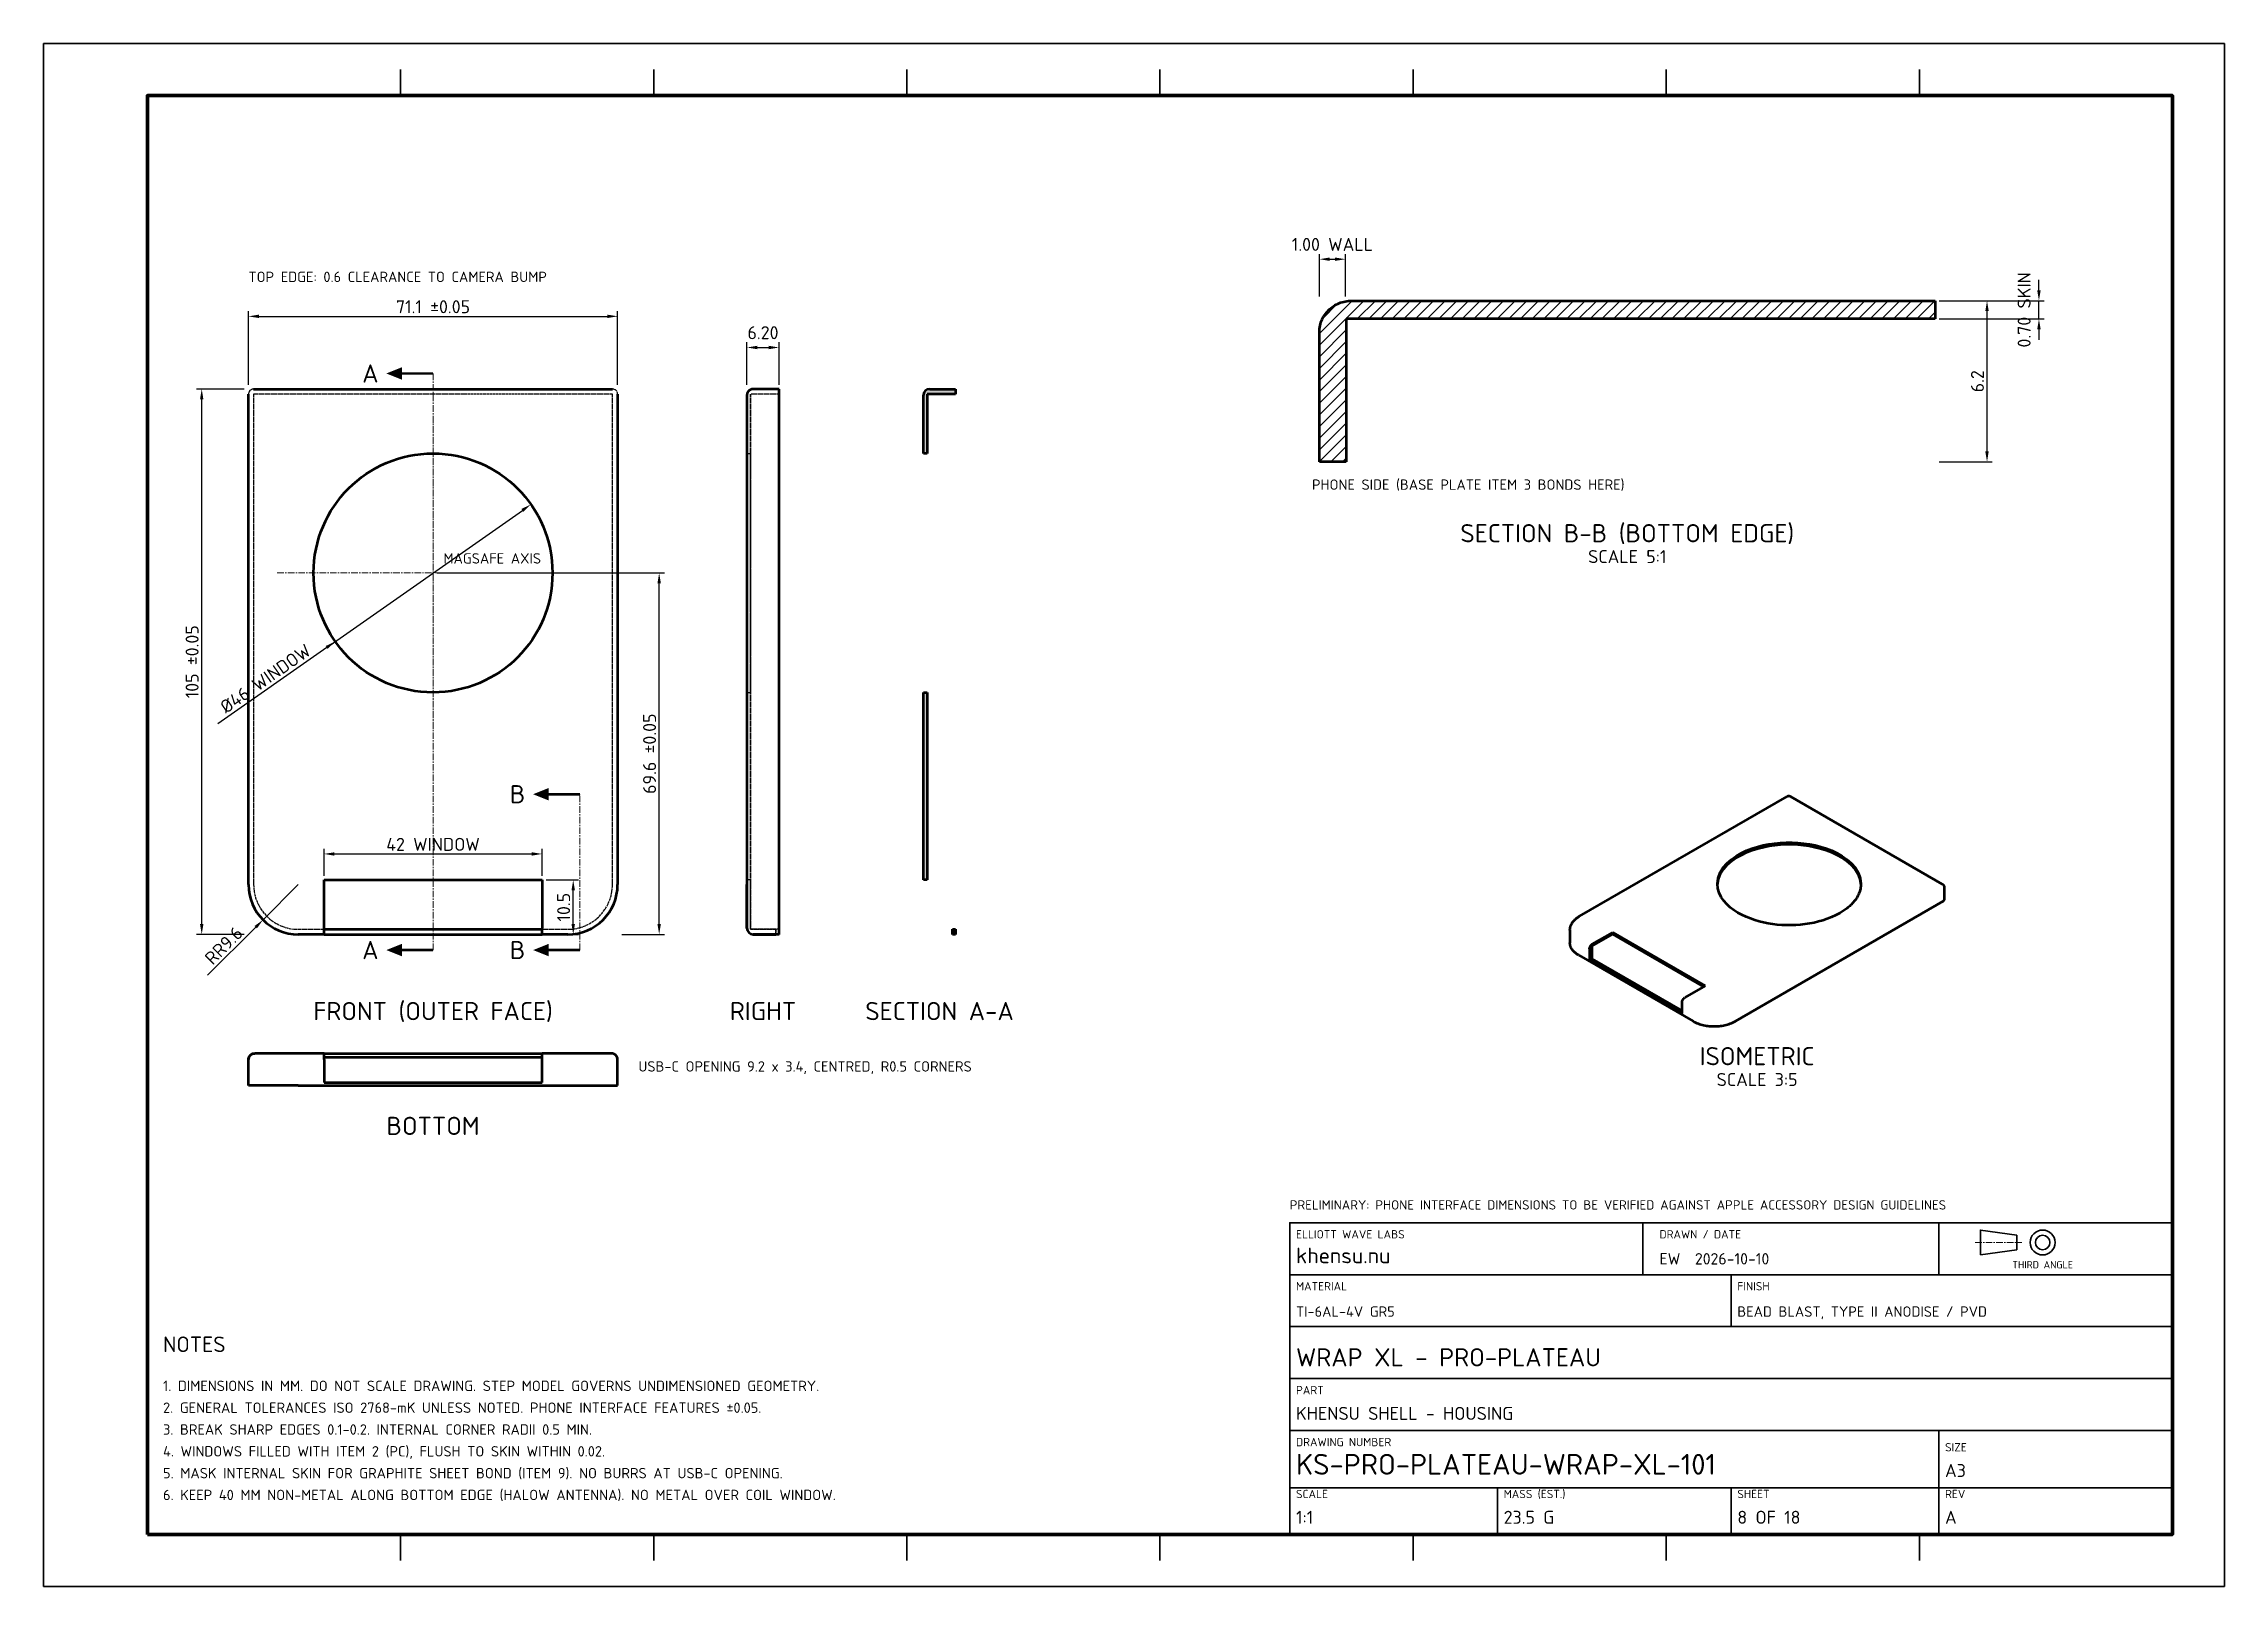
# Model space of a CAD drawing. Header units: millimetres. Extents: x 0 to 420, y 0 to 297.
import ezdxf
from ezdxf.enums import TextEntityAlignment as Align

# ---------------------------------------------------------------- set-up
doc = ezdxf.new("R2010")
doc.units = ezdxf.units.MM
doc.header["$LTSCALE"] = 0.4
doc.linetypes.add('CENTER', pattern=[5.08, 3.175, -0.635, 0.635, -0.635])
doc.linetypes.add('DASHED', pattern=[1.524, 1.27, -0.254])
for name, color, linetype, lineweight in [('BORDER', 7, 'CONTINUOUS', 70), ('CENTER', 1, 'CENTER', 18), ('DIM', 4, 'CONTINUOUS', 18), ('HATCH', 8, 'CONTINUOUS', 13), ('HIDDEN', 8, 'DASHED', 25), ('OUTLINE', 7, 'CONTINUOUS', 50), ('SECTION', 7, 'CONTINUOUS', 50), ('TEXT', 7, 'CONTINUOUS', 25), ('TITLE', 7, 'CONTINUOUS', 35)]:
    doc.layers.add(name, color=color, linetype=linetype, lineweight=lineweight)
doc.styles.add('KHENSU', font='isocpeur.ttf')
doc.dimstyles.new('KHENSU', dxfattribs={"dimtxt": 2.5, "dimasz": 2, "dimexe": 1, "dimexo": 0.8, "dimgap": 0.6, "dimtad": 1, "dimdsep": 46, "dimtxsty": 'KHENSU', "dimcen": -1.5, "dimclrd": 4, "dimclre": 4, "dimclrt": 7, "dimazin": 3, "dimtfac": 1, "dimtmove": 2, "dimatfit": 3})

msp = doc.modelspace()

# ---------------------------------------------------------------- texts
at = {"layer": 'TEXT', "style": 'KHENSU'}
for s, height, p in [('TOP EDGE: 0.6 CLEARANCE TO CAMERA BUMP', 2, (39.45, 250.5)), ('PHONE SIDE (BASE PLATE ITEM 3 BONDS HERE)', 2, (244.286, 210.5)), ('MAGSAFE AXIS', 2, (77, 196.3)), ('USB-C OPENING 9.2 x 3.4, CENTRED, R0.5 CORNERS', 2, (114.55, 98.5)), ('khensu.nu', 3, (241.2, 61.3)), ('EW  2026-10-10', 2.2, (311.2, 61.3)), ('TI-6AL-4V GR5', 2, (241.2, 51.3)), ('BEAD BLAST, TYPE II ANODISE / PVD', 2, (326.2, 51.3)), ('NOTES', 3, (23, 44.2)), ('WRAP XL - PRO-PLATEAU', 3.5, (241.2, 41.3)), ('1. DIMENSIONS IN MM. DO NOT SCALE DRAWING. STEP MODEL GOVERNS UNDIMENSIONED GEOMETRY.', 2, (23, 37)), ('2. GENERAL TOLERANCES ISO 2768-mK UNLESS NOTED. PHONE INTERFACE FEATURES %%p0.05.', 2, (23, 32.8)), ('KHENSU SHELL - HOUSING', 2.5, (241.2, 31.3)), ('3. BREAK SHARP EDGES 0.1-0.2. INTERNAL CORNER RADII 0.5 MIN.', 2, (23, 28.6)), ('4. WINDOWS FILLED WITH ITEM 2 (PC), FLUSH TO SKIN WITHIN 0.02.', 2, (23, 24.4)), ('KS-PRO-PLATEAU-WRAP-XL-101', 4, (241.2, 20.3)), ('5. MASK INTERNAL SKIN FOR GRAPHITE SHEET BOND (ITEM 9). NO BURRS AT USB-C OPENING.', 2, (23, 20.2)), ('A3', 2.5, (366.2, 20.3)), ('6. KEEP 40 MM NON-METAL ALONG BOTTOM EDGE (HALOW ANTENNA). NO METAL OVER COIL WINDOW.', 2, (23, 16)), ('1:1', 2.5, (241.2, 11.3)), ('23.5 G', 2.5, (281.2, 11.3)), ('8 OF 18', 2.5, (326.2, 11.3)), ('A', 2.5, (366.2, 11.3))]:
    msp.add_text(s, height=height, dxfattribs=at).set_placement(p, align=Align.BOTTOM_LEFT)
for s, p in [('A', (64.5, 233.5)), ('B', (92.775, 152.5)), ('A', (64.5, 122.5)), ('B', (92.775, 122.5))]:
    msp.add_text(s, height=3.5, dxfattribs=at).set_placement(p, align=Align.MIDDLE_RIGHT)
for s, height, p in [('SECTION B-B (BOTTOM EDGE)', 3.5, (305, 204.5)), ('SCALE 5:1', 2.5, (305, 199.5)), ('FRONT (OUTER FACE)', 3.5, (75, 112.5)), ('RIGHT', 3.5, (138.55, 112.5)), ('SECTION A-A', 3.5, (172.55, 112.5)), ('ISOMETRIC', 3.5, (330, 103.823)), ('SCALE 3:5', 2.5, (330, 98.823)), ('BOTTOM', 3.5, (75, 90.4))]:
    msp.add_text(s, height=height, dxfattribs=at).set_placement(p, align=Align.TOP_CENTER)
at = {"layer": 'TITLE', "style": 'KHENSU'}
for s, height, p in [('PRELIMINARY: PHONE INTERFACE DIMENSIONS TO BE VERIFIED AGAINST APPLE ACCESSORY DESIGN GUIDELINES', 1.8, (240, 72)), ('ELLIOTT WAVE LABS', 1.6, (241.2, 66.5)), ('DRAWN / DATE', 1.6, (311.2, 66.5)), ('MATERIAL', 1.6, (241.2, 56.5)), ('FINISH', 1.6, (326.2, 56.5)), ('PART', 1.6, (241.2, 36.5)), ('DRAWING NUMBER', 1.6, (241.2, 26.5)), ('SIZE', 1.6, (366.2, 25.5)), ('SCALE', 1.6, (241.2, 16.5)), ('MASS (EST.)', 1.6, (281.2, 16.5)), ('SHEET', 1.6, (326.2, 16.5)), ('REV', 1.6, (366.2, 16.5))]:
    msp.add_text(s, height=height, dxfattribs=at).set_placement(p, align=Align.BOTTOM_LEFT)
msp.add_text('THIRD ANGLE', height=1.4, dxfattribs=at).set_placement((385, 60.8), align=Align.BOTTOM_CENTER)

# ---------------------------------------------------------------- dimensions: what is measured, and where the dimension line sits
at = {"layer": 'DIM'}
for base, p1, p2, text, override in [((245.714, 255.5), (245.714, 247.5), (250.714, 247.5), '1.00 WALL', {"dimlfac": 0.2}), ((39.45, 244.5), (39.45, 230.5), (110.55, 230.5), '<> %%p0.05', {"dimlfac": 1}), ((135.45, 238.5), (135.45, 230.5), (141.65, 230.5), '6.20', {"dimlfac": 1}), ((54, 141), (54, 136), (96, 136), '<> WINDOW', {"dimlfac": 1})]:
    msp.add_linear_dim(base=base, p1=p1, p2=p2, text=text, dimstyle='KHENSU', override=override, dxfattribs=at).render()
for base, p1, p2, text, override in [((384.286, 244), (364.286, 244), (364.286, 247.5), '0.70 SKIN', {"dimlfac": 0.2}), ((30.45, 125.5), (39.45, 125.5), (39.45, 230.5), '<> %%p0.05', {"dimlfac": 1}), ((118.55, 125.5), (110.55, 125.5), (75, 195.1), '<> %%p0.05', {"dimlfac": 1})]:
    msp.add_linear_dim(base=base, p1=p1, p2=p2, angle=90, text=text, dimstyle='KHENSU', override=override, dxfattribs=at).render()
for base, p1, p2, override in [((374.286, 216.5), (364.286, 216.5), (364.286, 247.5), {"dimlfac": 0.2}), ((102, 125.5), (96, 125.5), (96, 136), {"dimlfac": 1})]:
    msp.add_linear_dim(base=base, p1=p1, p2=p2, angle=90, dimstyle='KHENSU', override=override, dxfattribs=at).render()
msp.add_diameter_dim_2p(p1=(93.84, 208.292), p2=(56.16, 181.908), text='<> WINDOW', dimstyle='KHENSU', override={"dimlfac": 1}, dxfattribs=at).render()
msp.add_radius_dim(center=(49.05, 135.1), mpoint=(42.262, 128.312), text='R<>', dimstyle='KHENSU', override={"dimlfac": 1}, dxfattribs=at).render()

# ---------------------------------------------------------------- hatches: boundary and pattern name
at = {"layer": 'HATCH'}
h = msp.add_hatch(dxfattribs=at)
h.set_pattern_fill('ANSI31', color=8, scale=0.5)
h.paths.add_polyline_path([(364.286, 247.5), (364.286, 246.662), (364.286, 245.825), (364.286, 244.987), (364.286, 244.149), (363.597, 244), (362.76, 244), (361.922, 244), (361.084, 244), (360.247, 244), (359.409, 244), (358.571, 244), (357.734, 244), (356.896, 244), (356.059, 244), (355.221, 244), (354.383, 244), (353.546, 244), (352.708, 244), (351.87, 244), (351.033, 244), (350.195, 244), (349.357, 244), (348.52, 244), (347.682, 244), (346.844, 244), (346.007, 244), (345.169, 244), (344.332, 244), (343.494, 244), (342.656, 244), (341.819, 244), (340.981, 244), (340.143, 244), (339.306, 244), (338.468, 244), (337.63, 244), (336.793, 244), (335.955, 244), (335.117, 244), (334.28, 244), (333.442, 244), (332.605, 244), (331.767, 244), (330.929, 244), (330.092, 244), (329.254, 244), (328.416, 244), (327.579, 244), (326.741, 244), (325.903, 244), (325.066, 244), (324.228, 244), (323.39, 244), (322.553, 244), (321.715, 244), (320.878, 244), (320.04, 244), (319.202, 244), (318.365, 244), (317.527, 244), (316.689, 244), (315.852, 244), (315.014, 244), (314.176, 244), (313.339, 244), (312.501, 244), (311.663, 244), (310.826, 244), (309.988, 244), (309.151, 244), (308.313, 244), (307.475, 244), (306.638, 244), (305.8, 244), (304.962, 244), (304.125, 244), (303.287, 244), (302.449, 244), (301.612, 244), (300.774, 244), (299.936, 244), (299.099, 244), (298.261, 244), (297.424, 244), (296.586, 244), (295.748, 244), (294.911, 244), (294.073, 244), (293.235, 244), (292.398, 244), (291.56, 244), (290.722, 244), (289.885, 244), (289.047, 244), (288.209, 244), (287.372, 244), (286.534, 244), (285.697, 244), (284.859, 244), (284.021, 244), (283.184, 244), (282.346, 244), (281.508, 244), (280.671, 244), (279.833, 244), (278.995, 244), (278.158, 244), (277.32, 244), (276.482, 244), (275.645, 244), (274.807, 244), (273.97, 244), (273.132, 244), (272.294, 244), (271.457, 244), (270.619, 244), (269.781, 244), (268.944, 244), (268.106, 244), (267.268, 244), (266.431, 244), (265.593, 244), (264.755, 244), (263.918, 244), (263.08, 244), (262.243, 244), (261.405, 244), (260.567, 244), (259.73, 244), (258.892, 244), (258.054, 244), (257.217, 244), (256.379, 244), (255.541, 244), (254.704, 244), (253.866, 244), (253.028, 244), (252.191, 244), (251.353, 244), (250.887, 243.629), (250.887, 242.791), (250.887, 241.954), (250.887, 241.116), (250.887, 240.278), (250.887, 239.441), (250.887, 238.603), (250.887, 237.765), (250.887, 236.928), (250.887, 236.09), (250.887, 235.252), (250.887, 234.415), (250.887, 233.577), (250.887, 232.739), (250.887, 231.902), (250.887, 231.064), (250.887, 230.227), (250.887, 229.389), (250.887, 228.551), (250.887, 227.714), (250.887, 226.876), (250.887, 226.038), (250.887, 225.201), (250.887, 224.363), (250.887, 223.525), (250.887, 222.688), (250.887, 221.85), (250.887, 221.012), (250.887, 220.175), (250.887, 219.337), (250.887, 218.5), (250.887, 217.662), (250.887, 216.824), (250.373, 216.5), (249.536, 216.5), (248.698, 216.5), (247.86, 216.5), (247.023, 216.5), (246.185, 216.5), (245.714, 216.867), (245.714, 217.705), (245.714, 218.542), (245.714, 219.38), (245.714, 220.218), (245.714, 221.055), (245.714, 221.893), (245.714, 222.73), (245.714, 223.568), (245.714, 224.406), (245.714, 225.243), (245.714, 226.081), (245.714, 226.919), (245.714, 227.756), (245.714, 228.594), (245.714, 229.432), (245.714, 230.269), (245.714, 231.107), (245.714, 231.945), (245.714, 232.782), (245.714, 233.62), (245.714, 234.457), (245.714, 235.295), (245.714, 236.133), (245.714, 236.97), (245.714, 237.808), (245.714, 238.646), (245.714, 239.483), (245.714, 240.321), (245.714, 241.159), (245.736, 241.996), (245.867, 242.822), (246.114, 243.622), (246.473, 244.378), (246.934, 245.076), (247.488, 245.704), (248.123, 246.249), (248.826, 246.703), (249.583, 247.06), (250.381, 247.313), (251.205, 247.46), (252.041, 247.5), (252.879, 247.5), (253.717, 247.5), (254.554, 247.5), (255.392, 247.5), (256.23, 247.5), (257.067, 247.5), (257.905, 247.5), (258.743, 247.5), (259.58, 247.5), (260.418, 247.5), (261.255, 247.5), (262.093, 247.5), (262.931, 247.5), (263.768, 247.5), (264.606, 247.5), (265.444, 247.5), (266.281, 247.5), (267.119, 247.5), (267.957, 247.5), (268.794, 247.5), (269.632, 247.5), (270.47, 247.5), (271.307, 247.5), (272.145, 247.5), (272.982, 247.5), (273.82, 247.5), (274.658, 247.5), (275.495, 247.5), (276.333, 247.5), (277.171, 247.5), (278.008, 247.5), (278.846, 247.5), (279.684, 247.5), (280.521, 247.5), (281.359, 247.5), (282.197, 247.5), (283.034, 247.5), (283.872, 247.5), (284.709, 247.5), (285.547, 247.5), (286.385, 247.5), (287.222, 247.5), (288.06, 247.5), (288.898, 247.5), (289.735, 247.5), (290.573, 247.5), (291.411, 247.5), (292.248, 247.5), (293.086, 247.5), (293.924, 247.5), (294.761, 247.5), (295.599, 247.5), (296.436, 247.5), (297.274, 247.5), (298.112, 247.5), (298.949, 247.5), (299.787, 247.5), (300.625, 247.5), (301.462, 247.5), (302.3, 247.5), (303.138, 247.5), (303.975, 247.5), (304.813, 247.5), (305.651, 247.5), (306.488, 247.5), (307.326, 247.5), (308.163, 247.5), (309.001, 247.5), (309.839, 247.5), (310.676, 247.5), (311.514, 247.5), (312.352, 247.5), (313.189, 247.5), (314.027, 247.5), (314.865, 247.5), (315.702, 247.5), (316.54, 247.5), (317.378, 247.5), (318.215, 247.5), (319.053, 247.5), (319.89, 247.5), (320.728, 247.5), (321.566, 247.5), (322.403, 247.5), (323.241, 247.5), (324.079, 247.5), (324.916, 247.5), (325.754, 247.5), (326.592, 247.5), (327.429, 247.5), (328.267, 247.5), (329.105, 247.5), (329.942, 247.5), (330.78, 247.5), (331.617, 247.5), (332.455, 247.5), (333.293, 247.5), (334.13, 247.5), (334.968, 247.5), (335.806, 247.5), (336.643, 247.5), (337.481, 247.5), (338.319, 247.5), (339.156, 247.5), (339.994, 247.5), (340.832, 247.5), (341.669, 247.5), (342.507, 247.5), (343.344, 247.5), (344.182, 247.5), (345.02, 247.5), (345.857, 247.5), (346.695, 247.5), (347.533, 247.5), (348.37, 247.5), (349.208, 247.5), (350.046, 247.5), (350.883, 247.5), (351.721, 247.5), (352.559, 247.5), (353.396, 247.5), (354.234, 247.5), (355.071, 247.5), (355.909, 247.5), (356.747, 247.5), (357.584, 247.5), (358.422, 247.5), (359.26, 247.5), (360.097, 247.5), (360.935, 247.5), (361.773, 247.5), (362.61, 247.5), (363.448, 247.5), (364.286, 247.5)])
h = msp.add_hatch(color=8, dxfattribs=at)
h.dxf.hatch_style = 1
h.paths.add_polyline_path([(175.65, 229.5), (175.482, 229.5), (175.315, 229.5), (175.147, 229.5), (174.98, 229.5), (174.812, 229.5), (174.645, 229.5), (174.477, 229.5), (174.31, 229.5), (174.142, 229.5), (173.975, 229.5), (173.807, 229.5), (173.64, 229.5), (173.472, 229.5), (173.305, 229.5), (173.137, 229.5), (172.97, 229.5), (172.802, 229.5), (172.635, 229.5), (172.467, 229.5), (172.3, 229.5), (172.132, 229.5), (171.965, 229.5), (171.797, 229.5), (171.63, 229.5), (171.462, 229.5), (171.295, 229.5), (171.127, 229.5), (170.96, 229.5), (170.792, 229.5), (170.625, 229.5), (170.457, 229.5), (170.29, 229.5), (170.15, 229.472), (170.15, 229.305), (170.15, 229.137), (170.15, 228.97), (170.15, 228.802), (170.15, 228.635), (170.15, 228.467), (170.15, 228.3), (170.15, 228.132), (170.15, 227.965), (170.15, 227.797), (170.15, 227.63), (170.15, 227.462), (170.15, 227.294), (170.15, 227.127), (170.15, 226.959), (170.15, 226.792), (170.15, 226.624), (170.15, 226.457), (170.15, 226.289), (170.15, 226.122), (170.15, 225.954), (170.15, 225.787), (170.15, 225.619), (170.15, 225.452), (170.15, 225.284), (170.15, 225.117), (170.15, 224.949), (170.15, 224.782), (170.15, 224.614), (170.15, 224.447), (170.15, 224.279), (170.15, 224.112), (170.15, 223.944), (170.15, 223.777), (170.15, 223.609), (170.15, 223.442), (170.15, 223.274), (170.15, 223.107), (170.15, 222.939), (170.15, 222.772), (170.15, 222.604), (170.15, 222.437), (170.15, 222.269), (170.15, 222.102), (170.15, 221.934), (170.15, 221.767), (170.15, 221.599), (170.15, 221.432), (170.15, 221.264), (170.15, 221.097), (170.15, 220.929), (170.15, 220.762), (170.15, 220.594), (170.15, 220.427), (170.15, 220.259), (170.15, 220.092), (170.15, 219.924), (170.15, 219.756), (170.15, 219.589), (170.15, 219.421), (170.15, 219.254), (170.15, 219.086), (170.15, 218.919), (170.15, 218.751), (170.15, 218.584), (170.15, 218.416), (170.15, 218.249), (170.131, 218.1), (169.964, 218.1), (169.796, 218.1), (169.629, 218.1), (169.461, 218.1), (169.45, 218.256), (169.45, 218.424), (169.45, 218.591), (169.45, 218.759), (169.45, 218.926), (169.45, 219.094), (169.45, 219.261), (169.45, 219.429), (169.45, 219.596), (169.45, 219.764), (169.45, 219.931), (169.45, 220.099), (169.45, 220.266), (169.45, 220.434), (169.45, 220.601), (169.45, 220.769), (169.45, 220.936), (169.45, 221.104), (169.45, 221.271), (169.45, 221.439), (169.45, 221.606), (169.45, 221.774), (169.45, 221.941), (169.45, 222.109), (169.45, 222.276), (169.45, 222.444), (169.45, 222.611), (169.45, 222.779), (169.45, 222.947), (169.45, 223.114), (169.45, 223.282), (169.45, 223.449), (169.45, 223.617), (169.45, 223.784), (169.45, 223.952), (169.45, 224.119), (169.45, 224.287), (169.45, 224.454), (169.45, 224.622), (169.45, 224.789), (169.45, 224.957), (169.45, 225.124), (169.45, 225.292), (169.45, 225.459), (169.45, 225.627), (169.45, 225.794), (169.45, 225.962), (169.45, 226.129), (169.45, 226.297), (169.45, 226.464), (169.45, 226.632), (169.45, 226.799), (169.45, 226.967), (169.45, 227.134), (169.45, 227.302), (169.45, 227.469), (169.45, 227.637), (169.45, 227.804), (169.45, 227.972), (169.45, 228.139), (169.45, 228.307), (169.45, 228.474), (169.45, 228.642), (169.45, 228.809), (169.45, 228.977), (169.45, 229.144), (169.45, 229.312), (169.463, 229.479), (169.5, 229.642), (169.559, 229.799), (169.639, 229.946), (169.738, 230.08), (169.856, 230.2), (169.989, 230.301), (170.134, 230.384), (170.29, 230.445), (170.453, 230.484), (170.62, 230.5), (170.787, 230.5), (170.955, 230.5), (171.122, 230.5), (171.29, 230.5), (171.457, 230.5), (171.625, 230.5), (171.792, 230.5), (171.96, 230.5), (172.127, 230.5), (172.295, 230.5), (172.462, 230.5), (172.63, 230.5), (172.797, 230.5), (172.965, 230.5), (173.132, 230.5), (173.3, 230.5), (173.467, 230.5), (173.635, 230.5), (173.802, 230.5), (173.97, 230.5), (174.137, 230.5), (174.305, 230.5), (174.472, 230.5), (174.64, 230.5), (174.807, 230.5), (174.975, 230.5), (175.142, 230.5), (175.31, 230.5), (175.477, 230.5), (175.645, 230.5), (175.65, 230.338), (175.65, 230.17), (175.65, 230.003), (175.65, 229.835), (175.65, 229.668), (175.65, 229.5)])
h = msp.add_hatch(color=8, dxfattribs=at)
h.dxf.hatch_style = 1
h.paths.add_polyline_path([(169.45, 136), (169.45, 136.167), (169.45, 136.335), (169.45, 136.502), (169.45, 136.669), (169.45, 136.836), (169.45, 137.004), (169.45, 137.171), (169.45, 137.338), (169.45, 137.505), (169.45, 137.673), (169.45, 137.84), (169.45, 138.007), (169.45, 138.175), (169.45, 138.342), (169.45, 138.509), (169.45, 138.676), (169.45, 138.844), (169.45, 139.011), (169.45, 139.178), (169.45, 139.345), (169.45, 139.513), (169.45, 139.68), (169.45, 139.847), (169.45, 140.015), (169.45, 140.182), (169.45, 140.349), (169.45, 140.516), (169.45, 140.684), (169.45, 140.851), (169.45, 141.018), (169.45, 141.185), (169.45, 141.353), (169.45, 141.52), (169.45, 141.687), (169.45, 141.855), (169.45, 142.022), (169.45, 142.189), (169.45, 142.356), (169.45, 142.524), (169.45, 142.691), (169.45, 142.858), (169.45, 143.025), (169.45, 143.193), (169.45, 143.36), (169.45, 143.527), (169.45, 143.695), (169.45, 143.862), (169.45, 144.029), (169.45, 144.196), (169.45, 144.364), (169.45, 144.531), (169.45, 144.698), (169.45, 144.865), (169.45, 145.033), (169.45, 145.2), (169.45, 145.367), (169.45, 145.535), (169.45, 145.702), (169.45, 145.869), (169.45, 146.036), (169.45, 146.204), (169.45, 146.371), (169.45, 146.538), (169.45, 146.705), (169.45, 146.873), (169.45, 147.04), (169.45, 147.207), (169.45, 147.375), (169.45, 147.542), (169.45, 147.709), (169.45, 147.876), (169.45, 148.044), (169.45, 148.211), (169.45, 148.378), (169.45, 148.545), (169.45, 148.713), (169.45, 148.88), (169.45, 149.047), (169.45, 149.215), (169.45, 149.382), (169.45, 149.549), (169.45, 149.716), (169.45, 149.884), (169.45, 150.051), (169.45, 150.218), (169.45, 150.385), (169.45, 150.553), (169.45, 150.72), (169.45, 150.887), (169.45, 151.055), (169.45, 151.222), (169.45, 151.389), (169.45, 151.556), (169.45, 151.724), (169.45, 151.891), (169.45, 152.058), (169.45, 152.225), (169.45, 152.393), (169.45, 152.56), (169.45, 152.727), (169.45, 152.895), (169.45, 153.062), (169.45, 153.229), (169.45, 153.396), (169.45, 153.564), (169.45, 153.731), (169.45, 153.898), (169.45, 154.065), (169.45, 154.233), (169.45, 154.4), (169.45, 154.567), (169.45, 154.735), (169.45, 154.902), (169.45, 155.069), (169.45, 155.236), (169.45, 155.404), (169.45, 155.571), (169.45, 155.738), (169.45, 155.905), (169.45, 156.073), (169.45, 156.24), (169.45, 156.407), (169.45, 156.575), (169.45, 156.742), (169.45, 156.909), (169.45, 157.076), (169.45, 157.244), (169.45, 157.411), (169.45, 157.578), (169.45, 157.745), (169.45, 157.913), (169.45, 158.08), (169.45, 158.247), (169.45, 158.415), (169.45, 158.582), (169.45, 158.749), (169.45, 158.916), (169.45, 159.084), (169.45, 159.251), (169.45, 159.418), (169.45, 159.585), (169.45, 159.753), (169.45, 159.92), (169.45, 160.087), (169.45, 160.255), (169.45, 160.422), (169.45, 160.589), (169.45, 160.756), (169.45, 160.924), (169.45, 161.091), (169.45, 161.258), (169.45, 161.425), (169.45, 161.593), (169.45, 161.76), (169.45, 161.927), (169.45, 162.095), (169.45, 162.262), (169.45, 162.429), (169.45, 162.596), (169.45, 162.764), (169.45, 162.931), (169.45, 163.098), (169.45, 163.265), (169.45, 163.433), (169.45, 163.6), (169.45, 163.767), (169.45, 163.935), (169.45, 164.102), (169.45, 164.269), (169.45, 164.436), (169.45, 164.604), (169.45, 164.771), (169.45, 164.938), (169.45, 165.105), (169.45, 165.273), (169.45, 165.44), (169.45, 165.607), (169.45, 165.775), (169.45, 165.942), (169.45, 166.109), (169.45, 166.276), (169.45, 166.444), (169.45, 166.611), (169.45, 166.778), (169.45, 166.945), (169.45, 167.113), (169.45, 167.28), (169.45, 167.447), (169.45, 167.615), (169.45, 167.782), (169.45, 167.949), (169.45, 168.116), (169.45, 168.284), (169.45, 168.451), (169.45, 168.618), (169.45, 168.785), (169.45, 168.953), (169.45, 169.12), (169.45, 169.287), (169.45, 169.455), (169.45, 169.622), (169.45, 169.789), (169.45, 169.956), (169.45, 170.124), (169.45, 170.291), (169.45, 170.458), (169.45, 170.625), (169.45, 170.793), (169.45, 170.96), (169.45, 171.127), (169.45, 171.295), (169.45, 171.462), (169.45, 171.629), (169.45, 171.796), (169.45, 171.964), (169.481, 172.1), (169.648, 172.1), (169.815, 172.1), (169.983, 172.1), (170.15, 172.1), (170.15, 171.933), (170.15, 171.765), (170.15, 171.598), (170.15, 171.431), (170.15, 171.264), (170.15, 171.096), (170.15, 170.929), (170.15, 170.762), (170.15, 170.595), (170.15, 170.427), (170.15, 170.26), (170.15, 170.093), (170.15, 169.925), (170.15, 169.758), (170.15, 169.591), (170.15, 169.424), (170.15, 169.256), (170.15, 169.089), (170.15, 168.922), (170.15, 168.755), (170.15, 168.587), (170.15, 168.42), (170.15, 168.253), (170.15, 168.085), (170.15, 167.918), (170.15, 167.751), (170.15, 167.584), (170.15, 167.416), (170.15, 167.249), (170.15, 167.082), (170.15, 166.915), (170.15, 166.747), (170.15, 166.58), (170.15, 166.413), (170.15, 166.245), (170.15, 166.078), (170.15, 165.911), (170.15, 165.744), (170.15, 165.576), (170.15, 165.409), (170.15, 165.242), (170.15, 165.075), (170.15, 164.907), (170.15, 164.74), (170.15, 164.573), (170.15, 164.405), (170.15, 164.238), (170.15, 164.071), (170.15, 163.904), (170.15, 163.736), (170.15, 163.569), (170.15, 163.402), (170.15, 163.235), (170.15, 163.067), (170.15, 162.9), (170.15, 162.733), (170.15, 162.565), (170.15, 162.398), (170.15, 162.231), (170.15, 162.064), (170.15, 161.896), (170.15, 161.729), (170.15, 161.562), (170.15, 161.395), (170.15, 161.227), (170.15, 161.06), (170.15, 160.893), (170.15, 160.725), (170.15, 160.558), (170.15, 160.391), (170.15, 160.224), (170.15, 160.056), (170.15, 159.889), (170.15, 159.722), (170.15, 159.555), (170.15, 159.387), (170.15, 159.22), (170.15, 159.053), (170.15, 158.885), (170.15, 158.718), (170.15, 158.551), (170.15, 158.384), (170.15, 158.216), (170.15, 158.049), (170.15, 157.882), (170.15, 157.715), (170.15, 157.547), (170.15, 157.38), (170.15, 157.213), (170.15, 157.045), (170.15, 156.878), (170.15, 156.711), (170.15, 156.544), (170.15, 156.376), (170.15, 156.209), (170.15, 156.042), (170.15, 155.875), (170.15, 155.707), (170.15, 155.54), (170.15, 155.373), (170.15, 155.205), (170.15, 155.038), (170.15, 154.871), (170.15, 154.704), (170.15, 154.536), (170.15, 154.369), (170.15, 154.202), (170.15, 154.035), (170.15, 153.867), (170.15, 153.7), (170.15, 153.533), (170.15, 153.365), (170.15, 153.198), (170.15, 153.031), (170.15, 152.864), (170.15, 152.696), (170.15, 152.529), (170.15, 152.362), (170.15, 152.195), (170.15, 152.027), (170.15, 151.86), (170.15, 151.693), (170.15, 151.525), (170.15, 151.358), (170.15, 151.191), (170.15, 151.024), (170.15, 150.856), (170.15, 150.689), (170.15, 150.522), (170.15, 150.355), (170.15, 150.187), (170.15, 150.02), (170.15, 149.853), (170.15, 149.685), (170.15, 149.518), (170.15, 149.351), (170.15, 149.184), (170.15, 149.016), (170.15, 148.849), (170.15, 148.682), (170.15, 148.515), (170.15, 148.347), (170.15, 148.18), (170.15, 148.013), (170.15, 147.845), (170.15, 147.678), (170.15, 147.511), (170.15, 147.344), (170.15, 147.176), (170.15, 147.009), (170.15, 146.842), (170.15, 146.675), (170.15, 146.507), (170.15, 146.34), (170.15, 146.173), (170.15, 146.005), (170.15, 145.838), (170.15, 145.671), (170.15, 145.504), (170.15, 145.336), (170.15, 145.169), (170.15, 145.002), (170.15, 144.835), (170.15, 144.667), (170.15, 144.5), (170.15, 144.333), (170.15, 144.165), (170.15, 143.998), (170.15, 143.831), (170.15, 143.664), (170.15, 143.496), (170.15, 143.329), (170.15, 143.162), (170.15, 142.995), (170.15, 142.827), (170.15, 142.66), (170.15, 142.493), (170.15, 142.325), (170.15, 142.158), (170.15, 141.991), (170.15, 141.824), (170.15, 141.656), (170.15, 141.489), (170.15, 141.322), (170.15, 141.155), (170.15, 140.987), (170.15, 140.82), (170.15, 140.653), (170.15, 140.485), (170.15, 140.318), (170.15, 140.151), (170.15, 139.984), (170.15, 139.816), (170.15, 139.649), (170.15, 139.482), (170.15, 139.315), (170.15, 139.147), (170.15, 138.98), (170.15, 138.813), (170.15, 138.645), (170.15, 138.478), (170.15, 138.311), (170.15, 138.144), (170.15, 137.976), (170.15, 137.809), (170.15, 137.642), (170.15, 137.475), (170.15, 137.307), (170.15, 137.14), (170.15, 136.973), (170.15, 136.805), (170.15, 136.638), (170.15, 136.471), (170.15, 136.304), (170.15, 136.136), (170.119, 136), (169.952, 136), (169.785, 136), (169.617, 136), (169.45, 136)])
h = msp.add_hatch(color=8, dxfattribs=at)
h.dxf.hatch_style = 1
h.paths.add_polyline_path([(175.05, 125.5), (175.05, 125.568), (175.05, 125.636), (175.05, 125.704), (175.05, 125.772), (175.05, 125.84), (175.05, 125.909), (175.05, 125.977), (175.05, 126.045), (175.05, 126.113), (175.05, 126.181), (175.05, 126.249), (175.05, 126.317), (175.05, 126.385), (175.05, 126.453), (175.071, 126.5), (175.139, 126.5), (175.207, 126.5), (175.276, 126.5), (175.344, 126.5), (175.412, 126.5), (175.48, 126.5), (175.548, 126.5), (175.616, 126.5), (175.65, 126.466), (175.65, 126.398), (175.65, 126.33), (175.65, 126.262), (175.65, 126.194), (175.65, 126.126), (175.65, 126.057), (175.65, 125.989), (175.65, 125.921), (175.65, 125.853), (175.65, 125.785), (175.65, 125.717), (175.65, 125.649), (175.65, 125.581), (175.65, 125.513), (175.595, 125.5), (175.527, 125.5), (175.459, 125.5), (175.39, 125.5), (175.322, 125.5), (175.254, 125.5), (175.186, 125.5), (175.118, 125.5), (175.05, 125.5)])

# ---------------------------------------------------------------- linework, layer by layer
at = {"layer": 'BORDER'}
msp.add_lwpolyline([(20, 10), (410, 10), (410, 287), (20, 287)], close=True, dxfattribs=at)
at = {"layer": 'CENTER'}
for p, q in [((75, 122.5), (75, 233.5)), ((75, 165.1), (75, 225.1)), ((45, 195.1), (105, 195.1)), ((103.275, 122.5), (103.275, 152.5)), ((372, 66.2), (381, 66.2))]:
    msp.add_line(p, q, dxfattribs=at)
at = {"layer": 'HIDDEN'}
for p, q in [((39.45, 229.5), (39.45, 135.1)), ((109.55, 230.5), (40.45, 230.5)), ((109.55, 229.5), (40.45, 229.5)), ((40.45, 229.5), (40.45, 135.1)), ((109.55, 229.5), (40.45, 229.5)), ((40.45, 229.5), (40.45, 135.1)), ((109.55, 135.1), (109.55, 229.5)), ((109.55, 135.1), (109.55, 229.5)), ((110.55, 135.1), (110.55, 229.5)), ((135.45, 135.1), (135.45, 229.3)), ((141.65, 229.5), (136.15, 229.5)), ((136.15, 135.1), (136.15, 229.5)), ((141.65, 229.5), (136.15, 229.5)), ((136.15, 229.5), (136.15, 135.1)), ((141.65, 230.5), (136.65, 230.5)), ((141.65, 229.5), (141.65, 135.1)), ((141.65, 135.1), (141.65, 229.5)), ((141.65, 229.5), (141.65, 135.1)), ((135.45, 218.1), (136.15, 218.1)), ((135.45, 172.1), (136.15, 172.1)), ((54, 126.5), (54, 136)), ((54, 136), (96, 136)), ((96, 136), (96, 126.5)), ((136.15, 136), (135.45, 136)), ((135.45, 136), (135.45, 126.7)), ((135.45, 135.1), (135.45, 136)), ((136.15, 136), (135.45, 136)), ((136.15, 136), (136.15, 126.5)), ((136.15, 126.5), (136.15, 136)), ((49.05, 126.5), (100.95, 126.5)), ((49.05, 126.5), (54, 126.5)), ((54, 126.5), (54, 125.5)), ((96, 125.5), (96, 126.5)), ((96, 126.5), (100.95, 126.5)), ((141.05, 126.5), (136.15, 126.5)), ((136.15, 126.5), (141.05, 126.5)), ((141.65, 126.5), (136.15, 126.5)), ((141.65, 126.5), (136.15, 126.5)), ((141.05, 125.5), (141.05, 126.5)), ((141.05, 126.5), (141.05, 125.5)), ((49.05, 125.5), (100.95, 125.5)), ((141.05, 125.5), (136.65, 125.5)), ((141.05, 125.5), (136.65, 125.5))]:
    msp.add_line(p, q, dxfattribs=at)
for points in [[(136.65, 230.5), (136.589, 230.498), (136.529, 230.494), (136.468, 230.486), (136.408, 230.475), (136.349, 230.462), (136.291, 230.445), (136.233, 230.425), (136.177, 230.403), (136.121, 230.377), (136.068, 230.349), (136.015, 230.318), (135.964, 230.285), (135.915, 230.249), (135.868, 230.211), (135.823, 230.17), (135.78, 230.127), (135.739, 230.082), (135.701, 230.035), (135.665, 229.986), (135.632, 229.935), (135.601, 229.882), (135.573, 229.828), (135.547, 229.773), (135.525, 229.717), (135.505, 229.659), (135.488, 229.601), (135.475, 229.542), (135.464, 229.482), (135.456, 229.421), (135.452, 229.361), (135.45, 229.3)], [(141.65, 230.5), (141.65, 230.468), (141.65, 230.435), (141.65, 230.403), (141.65, 230.371), (141.65, 230.339), (141.65, 230.306), (141.65, 230.274), (141.65, 230.242), (141.65, 230.21), (141.65, 230.177), (141.65, 230.145), (141.65, 230.113), (141.65, 230.081), (141.65, 230.048), (141.65, 230.016), (141.65, 229.984), (141.65, 229.952), (141.65, 229.919), (141.65, 229.887), (141.65, 229.855), (141.65, 229.823), (141.65, 229.79), (141.65, 229.758), (141.65, 229.726), (141.65, 229.694), (141.65, 229.661), (141.65, 229.629), (141.65, 229.597), (141.65, 229.565), (141.65, 229.532), (141.65, 229.5)], [(135.45, 172.1), (135.45, 173.584), (135.45, 175.068), (135.45, 176.552), (135.45, 178.035), (135.45, 179.519), (135.45, 181.003), (135.45, 182.487), (135.45, 183.971), (135.45, 185.455), (135.45, 186.939), (135.45, 188.423), (135.45, 189.906), (135.45, 191.39), (135.45, 192.874), (135.45, 194.358), (135.45, 195.842), (135.45, 197.326), (135.45, 198.81), (135.45, 200.294), (135.45, 201.777), (135.45, 203.261), (135.45, 204.745), (135.45, 206.229), (135.45, 207.713), (135.45, 209.197), (135.45, 210.681), (135.45, 212.165), (135.45, 213.648), (135.45, 215.132), (135.45, 216.616), (135.45, 218.1)], [(135.45, 218.1), (135.45, 217.358), (135.45, 216.616), (135.45, 215.874), (135.45, 215.132), (135.45, 214.39), (135.45, 213.648), (135.45, 212.906), (135.45, 212.165), (135.45, 211.423), (135.45, 210.681), (135.45, 209.939), (135.45, 209.197), (135.45, 208.455), (135.45, 207.713), (135.45, 206.971), (135.45, 206.229), (135.45, 205.487), (135.45, 204.745), (135.45, 204.003), (135.45, 203.261), (135.45, 202.519), (135.45, 201.777), (135.45, 201.035), (135.45, 200.294), (135.45, 199.552), (135.45, 198.81), (135.45, 198.068), (135.45, 197.326), (135.45, 196.584), (135.45, 195.842), (135.45, 195.1)], [(136.15, 172.1), (136.15, 173.584), (136.15, 175.068), (136.15, 176.552), (136.15, 178.035), (136.15, 179.519), (136.15, 181.003), (136.15, 182.487), (136.15, 183.971), (136.15, 185.455), (136.15, 186.939), (136.15, 188.423), (136.15, 189.906), (136.15, 191.39), (136.15, 192.874), (136.15, 194.358), (136.15, 195.842), (136.15, 197.326), (136.15, 198.81), (136.15, 200.294), (136.15, 201.777), (136.15, 203.261), (136.15, 204.745), (136.15, 206.229), (136.15, 207.713), (136.15, 209.197), (136.15, 210.681), (136.15, 212.165), (136.15, 213.648), (136.15, 215.132), (136.15, 216.616), (136.15, 218.1)], [(136.15, 218.1), (136.15, 217.358), (136.15, 216.616), (136.15, 215.874), (136.15, 215.132), (136.15, 214.39), (136.15, 213.648), (136.15, 212.906), (136.15, 212.165), (136.15, 211.423), (136.15, 210.681), (136.15, 209.939), (136.15, 209.197), (136.15, 208.455), (136.15, 207.713), (136.15, 206.971), (136.15, 206.229), (136.15, 205.487), (136.15, 204.745), (136.15, 204.003), (136.15, 203.261), (136.15, 202.519), (136.15, 201.777), (136.15, 201.035), (136.15, 200.294), (136.15, 199.552), (136.15, 198.81), (136.15, 198.068), (136.15, 197.326), (136.15, 196.584), (136.15, 195.842), (136.15, 195.1)], [(135.45, 195.1), (135.45, 194.358), (135.45, 193.616), (135.45, 192.874), (135.45, 192.132), (135.45, 191.39), (135.45, 190.648), (135.45, 189.906), (135.45, 189.165), (135.45, 188.423), (135.45, 187.681), (135.45, 186.939), (135.45, 186.197), (135.45, 185.455), (135.45, 184.713), (135.45, 183.971), (135.45, 183.229), (135.45, 182.487), (135.45, 181.745), (135.45, 181.003), (135.45, 180.261), (135.45, 179.519), (135.45, 178.777), (135.45, 178.035), (135.45, 177.294), (135.45, 176.552), (135.45, 175.81), (135.45, 175.068), (135.45, 174.326), (135.45, 173.584), (135.45, 172.842), (135.45, 172.1)], [(136.15, 195.1), (136.15, 194.358), (136.15, 193.616), (136.15, 192.874), (136.15, 192.132), (136.15, 191.39), (136.15, 190.648), (136.15, 189.906), (136.15, 189.165), (136.15, 188.423), (136.15, 187.681), (136.15, 186.939), (136.15, 186.197), (136.15, 185.455), (136.15, 184.713), (136.15, 183.971), (136.15, 183.229), (136.15, 182.487), (136.15, 181.745), (136.15, 181.003), (136.15, 180.261), (136.15, 179.519), (136.15, 178.777), (136.15, 178.035), (136.15, 177.294), (136.15, 176.552), (136.15, 175.81), (136.15, 175.068), (136.15, 174.326), (136.15, 173.584), (136.15, 172.842), (136.15, 172.1)], [(135.45, 126.7), (135.45, 126.971), (135.45, 127.242), (135.45, 127.513), (135.45, 127.784), (135.45, 128.055), (135.45, 128.326), (135.45, 128.597), (135.45, 128.868), (135.45, 129.139), (135.45, 129.41), (135.45, 129.681), (135.45, 129.952), (135.45, 130.223), (135.45, 130.494), (135.45, 130.765), (135.45, 131.035), (135.45, 131.306), (135.45, 131.577), (135.45, 131.848), (135.45, 132.119), (135.45, 132.39), (135.45, 132.661), (135.45, 132.932), (135.45, 133.203), (135.45, 133.474), (135.45, 133.745), (135.45, 134.016), (135.45, 134.287), (135.45, 134.558), (135.45, 134.829), (135.45, 135.1)], [(136.15, 126.5), (136.15, 126.777), (136.15, 127.055), (136.15, 127.332), (136.15, 127.61), (136.15, 127.887), (136.15, 128.165), (136.15, 128.442), (136.15, 128.719), (136.15, 128.997), (136.15, 129.274), (136.15, 129.552), (136.15, 129.829), (136.15, 130.106), (136.15, 130.384), (136.15, 130.661), (136.15, 130.939), (136.15, 131.216), (136.15, 131.494), (136.15, 131.771), (136.15, 132.048), (136.15, 132.326), (136.15, 132.603), (136.15, 132.881), (136.15, 133.158), (136.15, 133.435), (136.15, 133.713), (136.15, 133.99), (136.15, 134.268), (136.15, 134.545), (136.15, 134.823), (136.15, 135.1)], [(136.15, 126.5), (136.15, 126.777), (136.15, 127.055), (136.15, 127.332), (136.15, 127.61), (136.15, 127.887), (136.15, 128.165), (136.15, 128.442), (136.15, 128.719), (136.15, 128.997), (136.15, 129.274), (136.15, 129.552), (136.15, 129.829), (136.15, 130.106), (136.15, 130.384), (136.15, 130.661), (136.15, 130.939), (136.15, 131.216), (136.15, 131.494), (136.15, 131.771), (136.15, 132.048), (136.15, 132.326), (136.15, 132.603), (136.15, 132.881), (136.15, 133.158), (136.15, 133.435), (136.15, 133.713), (136.15, 133.99), (136.15, 134.268), (136.15, 134.545), (136.15, 134.823), (136.15, 135.1)], [(141.65, 125.5), (141.65, 125.81), (141.65, 126.119), (141.65, 126.429), (141.65, 126.739), (141.65, 127.048), (141.65, 127.358), (141.65, 127.668), (141.65, 127.977), (141.65, 128.287), (141.65, 128.597), (141.65, 128.906), (141.65, 129.216), (141.65, 129.526), (141.65, 129.835), (141.65, 130.145), (141.65, 130.455), (141.65, 130.765), (141.65, 131.074), (141.65, 131.384), (141.65, 131.694), (141.65, 132.003), (141.65, 132.313), (141.65, 132.623), (141.65, 132.932), (141.65, 133.242), (141.65, 133.552), (141.65, 133.861), (141.65, 134.171), (141.65, 134.481), (141.65, 134.79), (141.65, 135.1)], [(141.65, 126.5), (141.65, 126.777), (141.65, 127.055), (141.65, 127.332), (141.65, 127.61), (141.65, 127.887), (141.65, 128.165), (141.65, 128.442), (141.65, 128.719), (141.65, 128.997), (141.65, 129.274), (141.65, 129.552), (141.65, 129.829), (141.65, 130.106), (141.65, 130.384), (141.65, 130.661), (141.65, 130.939), (141.65, 131.216), (141.65, 131.494), (141.65, 131.771), (141.65, 132.048), (141.65, 132.326), (141.65, 132.603), (141.65, 132.881), (141.65, 133.158), (141.65, 133.435), (141.65, 133.713), (141.65, 133.99), (141.65, 134.268), (141.65, 134.545), (141.65, 134.823), (141.65, 135.1)], [(141.65, 126.5), (141.65, 126.777), (141.65, 127.055), (141.65, 127.332), (141.65, 127.61), (141.65, 127.887), (141.65, 128.165), (141.65, 128.442), (141.65, 128.719), (141.65, 128.997), (141.65, 129.274), (141.65, 129.552), (141.65, 129.829), (141.65, 130.106), (141.65, 130.384), (141.65, 130.661), (141.65, 130.939), (141.65, 131.216), (141.65, 131.494), (141.65, 131.771), (141.65, 132.048), (141.65, 132.326), (141.65, 132.603), (141.65, 132.881), (141.65, 133.158), (141.65, 133.435), (141.65, 133.713), (141.65, 133.99), (141.65, 134.268), (141.65, 134.545), (141.65, 134.823), (141.65, 135.1)]]:
    msp.add_lwpolyline(points, dxfattribs=at)
msp.add_circle((75, 195.1), 23, dxfattribs=at)
for centre, radius, start, end in [((40.45, 229.5), 1, 90, 180), ((109.55, 229.5), 1, 0, 90), ((49.05, 135.1), 9.6, 180, -90), ((49.05, 135.1), 8.6, 180, -90), ((49.05, 135.1), 8.6, 180, -90), ((100.95, 135.1), 9.6, -90, 0), ((100.95, 135.1), 8.6, -90, 0), ((100.95, 135.1), 8.6, -90, 0), ((136.65, 126.7), 1.2, 180, -90), ((136.65, 126.7), 1.2, 180, -90)]:
    msp.add_arc(centre, radius, start, end, dxfattribs=at)
at = {"layer": 'OUTLINE'}
for p, q in [((39.45, 135.1), (39.45, 229.5)), ((40.45, 230.5), (109.55, 230.5)), ((110.55, 229.5), (110.55, 135.1)), ((135.45, 229.3), (135.45, 135.1)), ((141.65, 230.5), (136.65, 230.5)), ((141.65, 135.1), (141.65, 229.5)), ((295.797, 128.992), (335.805, 152.091)), ((336.44, 152.091), (365.67, 135.215)), ((54, 126.7), (54, 136)), ((54, 136), (96, 136)), ((96, 136), (96, 126.7)), ((135.45, 126.7), (135.45, 135.1)), ((366.039, 134.615), (366.039, 132.166)), ((325.813, 108.798), (365.864, 131.921)), ((54, 126.5), (96, 126.5)), ((293.961, 126.311), (293.961, 123.862)), ((54, 125.5), (49.05, 125.5)), ((54, 125.5), (96, 125.5)), ((100.95, 125.5), (96, 125.5)), ((141.65, 125.5), (136.65, 125.5)), ((136.65, 125.5), (141.05, 125.5)), ((141.65, 125.5), (141.05, 125.5)), ((297.748, 122.747), (297.748, 120.592)), ((298.172, 123.237), (302.203, 125.564)), ((298.172, 123.237), (298.172, 120.837)), ((298.257, 123.629), (302.203, 125.907)), ((302.203, 125.564), (302.203, 125.907)), ((302.203, 125.907), (320.022, 115.619)), ((302.203, 125.564), (319.725, 115.448)), ((295.648, 121.51), (317.667, 108.798)), ((298.172, 120.837), (297.748, 120.592)), ((297.748, 120.592), (315.567, 110.304)), ((298.172, 120.837), (315.567, 110.794)), ((320.022, 115.619), (316.076, 113.341)), ((315.567, 110.304), (315.567, 112.459)), ((39.45, 96.4), (39.45, 101.4)), ((54, 102.6), (49.05, 102.6)), ((54, 102.6), (96, 102.6)), ((54, 101.9), (96, 101.9)), ((54, 101.4), (54, 97)), ((100.95, 102.6), (96, 102.6)), ((96, 97), (96, 101.4)), ((110.55, 96.4), (110.55, 101.4)), ((54, 97), (96, 97)), ((49.05, 96.4), (100.95, 96.4))]:
    msp.add_line(p, q, dxfattribs=at)
for points in [[(136.65, 230.5), (136.589, 230.498), (136.529, 230.494), (136.468, 230.486), (136.408, 230.475), (136.349, 230.462), (136.291, 230.445), (136.233, 230.425), (136.177, 230.403), (136.121, 230.377), (136.068, 230.349), (136.015, 230.318), (135.964, 230.285), (135.915, 230.249), (135.868, 230.211), (135.823, 230.17), (135.78, 230.127), (135.739, 230.082), (135.701, 230.035), (135.665, 229.986), (135.632, 229.935), (135.601, 229.882), (135.573, 229.828), (135.547, 229.773), (135.525, 229.717), (135.505, 229.659), (135.488, 229.601), (135.475, 229.542), (135.464, 229.482), (135.456, 229.421), (135.452, 229.361), (135.45, 229.3)], [(141.65, 229.5), (141.65, 229.532), (141.65, 229.565), (141.65, 229.597), (141.65, 229.629), (141.65, 229.661), (141.65, 229.694), (141.65, 229.726), (141.65, 229.758), (141.65, 229.79), (141.65, 229.823), (141.65, 229.855), (141.65, 229.887), (141.65, 229.919), (141.65, 229.952), (141.65, 229.984), (141.65, 230.016), (141.65, 230.048), (141.65, 230.081), (141.65, 230.113), (141.65, 230.145), (141.65, 230.177), (141.65, 230.21), (141.65, 230.242), (141.65, 230.274), (141.65, 230.306), (141.65, 230.339), (141.65, 230.371), (141.65, 230.403), (141.65, 230.435), (141.65, 230.468), (141.65, 230.5)], [(335.804, 152.091), (335.823, 152.101), (335.842, 152.111), (335.862, 152.119), (335.881, 152.128), (335.902, 152.135), (335.922, 152.142), (335.943, 152.148), (335.963, 152.154), (335.984, 152.159), (336.005, 152.164), (336.026, 152.168), (336.048, 152.171), (336.069, 152.174), (336.09, 152.176), (336.112, 152.176), (336.133, 152.176), (336.155, 152.176), (336.176, 152.174), (336.198, 152.171), (336.219, 152.168), (336.24, 152.164), (336.261, 152.159), (336.282, 152.154), (336.303, 152.148), (336.323, 152.142), (336.344, 152.135), (336.364, 152.128), (336.384, 152.119), (336.403, 152.111), (336.422, 152.101), (336.441, 152.091)], [(322.386, 135.24), (322.521, 136.352), (322.905, 137.405), (323.49, 138.362), (324.223, 139.211), (325.063, 139.955), (325.98, 140.602), (326.953, 141.161), (327.968, 141.64), (329.015, 142.047), (330.085, 142.386), (331.173, 142.663), (332.275, 142.88), (333.386, 143.041), (334.503, 143.148), (335.625, 143.201), (336.748, 143.201), (337.869, 143.148), (338.987, 143.041), (340.098, 142.88), (341.199, 142.663), (342.288, 142.386), (343.358, 142.047), (344.404, 141.64), (345.419, 141.161), (346.393, 140.602), (347.31, 139.955), (348.15, 139.211), (348.883, 138.362), (349.467, 137.405), (349.851, 136.352), (349.986, 135.24)], [(322.389, 135.068), (322.562, 136.164), (322.973, 137.195), (323.573, 138.129), (324.313, 138.958), (325.154, 139.683), (326.069, 140.315), (327.037, 140.861), (328.045, 141.33), (329.083, 141.728), (330.144, 142.06), (331.222, 142.331), (332.313, 142.544), (333.413, 142.702), (334.52, 142.806), (335.63, 142.858), (336.742, 142.858), (337.853, 142.806), (338.959, 142.702), (340.06, 142.544), (341.151, 142.331), (342.229, 142.06), (343.29, 141.728), (344.328, 141.33), (345.336, 140.861), (346.304, 140.315), (347.218, 139.683), (348.059, 138.958), (348.8, 138.129), (349.4, 137.195), (349.811, 136.164), (349.983, 135.068)], [(135.45, 135.1), (135.45, 134.829), (135.45, 134.558), (135.45, 134.287), (135.45, 134.016), (135.45, 133.745), (135.45, 133.474), (135.45, 133.203), (135.45, 132.932), (135.45, 132.661), (135.45, 132.39), (135.45, 132.119), (135.45, 131.848), (135.45, 131.577), (135.45, 131.306), (135.45, 131.035), (135.45, 130.765), (135.45, 130.494), (135.45, 130.223), (135.45, 129.952), (135.45, 129.681), (135.45, 129.41), (135.45, 129.139), (135.45, 128.868), (135.45, 128.597), (135.45, 128.326), (135.45, 128.055), (135.45, 127.784), (135.45, 127.513), (135.45, 127.242), (135.45, 126.971), (135.45, 126.7)], [(141.65, 125.5), (141.65, 125.81), (141.65, 126.119), (141.65, 126.429), (141.65, 126.739), (141.65, 127.048), (141.65, 127.358), (141.65, 127.668), (141.65, 127.977), (141.65, 128.287), (141.65, 128.597), (141.65, 128.906), (141.65, 129.216), (141.65, 129.526), (141.65, 129.835), (141.65, 130.145), (141.65, 130.455), (141.65, 130.765), (141.65, 131.074), (141.65, 131.384), (141.65, 131.694), (141.65, 132.003), (141.65, 132.313), (141.65, 132.623), (141.65, 132.932), (141.65, 133.242), (141.65, 133.552), (141.65, 133.861), (141.65, 134.171), (141.65, 134.481), (141.65, 134.79), (141.65, 135.1)], [(345.944, 129.606), (345.161, 129.187), (344.353, 128.817), (343.526, 128.493), (342.683, 128.211), (341.828, 127.969), (340.963, 127.765), (340.091, 127.598), (339.212, 127.466), (338.329, 127.369), (337.442, 127.305), (336.554, 127.275), (335.666, 127.278), (334.778, 127.314), (333.892, 127.383), (333.009, 127.486), (332.132, 127.624), (331.26, 127.797), (330.397, 128.007), (329.544, 128.256), (328.704, 128.545), (327.88, 128.877), (327.075, 129.255), (326.297, 129.683), (325.549, 130.164), (324.843, 130.702), (324.189, 131.303), (323.602, 131.97), (323.104, 132.705), (322.718, 133.504), (322.471, 134.357), (322.386, 135.24)], [(349.986, 135.24), (349.98, 135.006), (349.962, 134.772), (349.933, 134.54), (349.892, 134.309), (349.839, 134.081), (349.776, 133.855), (349.703, 133.633), (349.619, 133.414), (349.526, 133.199), (349.424, 132.988), (349.313, 132.782), (349.195, 132.58), (349.068, 132.383), (348.935, 132.19), (348.795, 132.002), (348.65, 131.819), (348.498, 131.64), (348.341, 131.467), (348.179, 131.298), (348.012, 131.133), (347.841, 130.973), (347.666, 130.818), (347.487, 130.667), (347.304, 130.52), (347.118, 130.377), (346.929, 130.239), (346.737, 130.104), (346.543, 129.974), (346.346, 129.848), (346.146, 129.725), (345.944, 129.606)], [(365.668, 135.217), (365.688, 135.205), (365.708, 135.192), (365.728, 135.178), (365.747, 135.164), (365.765, 135.15), (365.783, 135.134), (365.801, 135.119), (365.818, 135.102), (365.835, 135.085), (365.851, 135.068), (365.867, 135.05), (365.882, 135.032), (365.897, 135.014), (365.911, 134.994), (365.924, 134.975), (365.937, 134.955), (365.949, 134.935), (365.961, 134.914), (365.972, 134.893), (365.982, 134.871), (365.991, 134.85), (366, 134.827), (366.007, 134.805), (366.014, 134.782), (366.02, 134.759), (366.026, 134.736), (366.03, 134.713), (366.034, 134.69), (366.037, 134.666), (366.038, 134.642), (366.039, 134.619)], [(365.864, 131.921), (365.872, 131.926), (365.881, 131.931), (365.89, 131.937), (365.898, 131.942), (365.906, 131.948), (365.915, 131.954), (365.923, 131.96), (365.931, 131.967), (365.938, 131.973), (365.946, 131.98), (365.953, 131.987), (365.961, 131.994), (365.968, 132.002), (365.975, 132.009), (365.981, 132.017), (365.987, 132.025), (365.994, 132.033), (365.999, 132.041), (366.005, 132.05), (366.01, 132.059), (366.015, 132.068), (366.019, 132.077), (366.023, 132.086), (366.027, 132.096), (366.03, 132.105), (366.033, 132.115), (366.035, 132.125), (366.037, 132.135), (366.038, 132.145), (366.039, 132.155), (366.039, 132.166)], [(54, 125.5), (54, 125.539), (54, 125.577), (54, 125.616), (54, 125.655), (54, 125.694), (54, 125.732), (54, 125.771), (54, 125.81), (54, 125.848), (54, 125.887), (54, 125.926), (54, 125.965), (54, 126.003), (54, 126.042), (54, 126.081), (54, 126.119), (54, 126.158), (54, 126.197), (54, 126.235), (54, 126.274), (54, 126.313), (54, 126.352), (54, 126.39), (54, 126.429), (54, 126.468), (54, 126.506), (54, 126.545), (54, 126.584), (54, 126.623), (54, 126.661), (54, 126.7)], [(96, 125.5), (96, 125.539), (96, 125.577), (96, 125.616), (96, 125.655), (96, 125.694), (96, 125.732), (96, 125.771), (96, 125.81), (96, 125.848), (96, 125.887), (96, 125.926), (96, 125.965), (96, 126.003), (96, 126.042), (96, 126.081), (96, 126.119), (96, 126.158), (96, 126.197), (96, 126.235), (96, 126.274), (96, 126.313), (96, 126.352), (96, 126.39), (96, 126.429), (96, 126.468), (96, 126.506), (96, 126.545), (96, 126.584), (96, 126.623), (96, 126.661), (96, 126.7)], [(293.961, 126.311), (293.963, 126.421), (293.971, 126.531), (293.983, 126.64), (294.001, 126.748), (294.023, 126.856), (294.05, 126.962), (294.082, 127.068), (294.118, 127.171), (294.158, 127.274), (294.202, 127.374), (294.251, 127.473), (294.303, 127.569), (294.359, 127.664), (294.418, 127.756), (294.481, 127.847), (294.547, 127.935), (294.615, 128.021), (294.686, 128.104), (294.76, 128.186), (294.836, 128.265), (294.915, 128.342), (294.995, 128.416), (295.078, 128.489), (295.163, 128.559), (295.249, 128.627), (295.337, 128.693), (295.426, 128.757), (295.517, 128.819), (295.609, 128.879), (295.702, 128.937), (295.797, 128.992)], [(295.648, 121.51), (295.564, 121.56), (295.48, 121.611), (295.398, 121.664), (295.317, 121.718), (295.237, 121.775), (295.158, 121.832), (295.08, 121.892), (295.004, 121.953), (294.929, 122.016), (294.856, 122.081), (294.785, 122.148), (294.715, 122.216), (294.648, 122.287), (294.582, 122.36), (294.519, 122.434), (294.458, 122.51), (294.399, 122.589), (294.344, 122.669), (294.291, 122.752), (294.242, 122.836), (294.195, 122.922), (294.153, 123.01), (294.114, 123.1), (294.079, 123.191), (294.048, 123.284), (294.022, 123.378), (294, 123.473), (293.983, 123.57), (293.971, 123.667), (293.963, 123.764), (293.961, 123.862)], [(297.748, 122.747), (297.749, 122.781), (297.751, 122.816), (297.755, 122.849), (297.76, 122.883), (297.767, 122.917), (297.774, 122.95), (297.783, 122.983), (297.793, 123.016), (297.804, 123.048), (297.816, 123.08), (297.829, 123.112), (297.842, 123.143), (297.857, 123.174), (297.872, 123.204), (297.889, 123.234), (297.906, 123.264), (297.924, 123.293), (297.942, 123.322), (297.962, 123.35), (297.982, 123.377), (298.003, 123.404), (298.025, 123.43), (298.047, 123.456), (298.071, 123.481), (298.095, 123.505), (298.12, 123.528), (298.146, 123.551), (298.172, 123.572), (298.2, 123.592), (298.228, 123.611), (298.257, 123.629)], [(315.567, 112.459), (315.568, 112.494), (315.57, 112.528), (315.574, 112.562), (315.579, 112.595), (315.586, 112.629), (315.594, 112.662), (315.602, 112.695), (315.612, 112.728), (315.623, 112.76), (315.635, 112.792), (315.648, 112.824), (315.661, 112.855), (315.676, 112.886), (315.691, 112.916), (315.708, 112.946), (315.725, 112.976), (315.743, 113.005), (315.761, 113.034), (315.781, 113.062), (315.801, 113.089), (315.822, 113.116), (315.844, 113.142), (315.866, 113.168), (315.89, 113.193), (315.914, 113.217), (315.939, 113.24), (315.965, 113.263), (315.991, 113.284), (316.019, 113.304), (316.047, 113.324), (316.076, 113.341)], [(317.667, 108.798), (317.907, 108.667), (318.152, 108.547), (318.403, 108.438), (318.658, 108.34), (318.916, 108.251), (319.177, 108.171), (319.441, 108.1), (319.707, 108.038), (319.974, 107.984), (320.244, 107.938), (320.514, 107.9), (320.786, 107.869), (321.058, 107.847), (321.33, 107.832), (321.603, 107.824), (321.877, 107.824), (322.15, 107.832), (322.422, 107.847), (322.695, 107.869), (322.966, 107.9), (323.236, 107.938), (323.506, 107.984), (323.773, 108.038), (324.039, 108.1), (324.303, 108.171), (324.564, 108.251), (324.822, 108.34), (325.077, 108.438), (325.328, 108.547), (325.573, 108.667), (325.813, 108.798)], [(39.45, 101.4), (39.452, 101.461), (39.456, 101.521), (39.464, 101.582), (39.475, 101.642), (39.488, 101.701), (39.505, 101.759), (39.525, 101.817), (39.547, 101.873), (39.573, 101.929), (39.601, 101.982), (39.632, 102.035), (39.665, 102.086), (39.701, 102.135), (39.739, 102.182), (39.78, 102.227), (39.823, 102.27), (39.868, 102.311), (39.915, 102.349), (39.964, 102.385), (40.015, 102.418), (40.068, 102.449), (40.122, 102.477), (40.177, 102.503), (40.233, 102.525), (40.291, 102.545), (40.349, 102.562), (40.408, 102.575), (40.468, 102.586), (40.529, 102.594), (40.589, 102.598), (40.65, 102.6)], [(49.05, 102.6), (48.779, 102.6), (48.508, 102.6), (48.237, 102.6), (47.966, 102.6), (47.695, 102.6), (47.424, 102.6), (47.153, 102.6), (46.882, 102.6), (46.611, 102.6), (46.34, 102.6), (46.069, 102.6), (45.798, 102.6), (45.527, 102.6), (45.256, 102.6), (44.985, 102.6), (44.715, 102.6), (44.444, 102.6), (44.173, 102.6), (43.902, 102.6), (43.631, 102.6), (43.36, 102.6), (43.089, 102.6), (42.818, 102.6), (42.547, 102.6), (42.276, 102.6), (42.005, 102.6), (41.734, 102.6), (41.463, 102.6), (41.192, 102.6), (40.921, 102.6), (40.65, 102.6)], [(54, 101.4), (54, 101.439), (54, 101.477), (54, 101.516), (54, 101.555), (54, 101.594), (54, 101.632), (54, 101.671), (54, 101.71), (54, 101.748), (54, 101.787), (54, 101.826), (54, 101.865), (54, 101.903), (54, 101.942), (54, 101.981), (54, 102.019), (54, 102.058), (54, 102.097), (54, 102.135), (54, 102.174), (54, 102.213), (54, 102.252), (54, 102.29), (54, 102.329), (54, 102.368), (54, 102.406), (54, 102.445), (54, 102.484), (54, 102.523), (54, 102.561), (54, 102.6)], [(96, 101.4), (96, 101.439), (96, 101.477), (96, 101.516), (96, 101.555), (96, 101.594), (96, 101.632), (96, 101.671), (96, 101.71), (96, 101.748), (96, 101.787), (96, 101.826), (96, 101.865), (96, 101.903), (96, 101.942), (96, 101.981), (96, 102.019), (96, 102.058), (96, 102.097), (96, 102.135), (96, 102.174), (96, 102.213), (96, 102.252), (96, 102.29), (96, 102.329), (96, 102.368), (96, 102.406), (96, 102.445), (96, 102.484), (96, 102.523), (96, 102.561), (96, 102.6)], [(109.35, 102.6), (109.079, 102.6), (108.808, 102.6), (108.537, 102.6), (108.266, 102.6), (107.995, 102.6), (107.724, 102.6), (107.453, 102.6), (107.182, 102.6), (106.911, 102.6), (106.64, 102.6), (106.369, 102.6), (106.098, 102.6), (105.827, 102.6), (105.556, 102.6), (105.285, 102.6), (105.015, 102.6), (104.744, 102.6), (104.473, 102.6), (104.202, 102.6), (103.931, 102.6), (103.66, 102.6), (103.389, 102.6), (103.118, 102.6), (102.847, 102.6), (102.576, 102.6), (102.305, 102.6), (102.034, 102.6), (101.763, 102.6), (101.492, 102.6), (101.221, 102.6), (100.95, 102.6)], [(110.55, 101.4), (110.548, 101.461), (110.544, 101.521), (110.536, 101.582), (110.525, 101.642), (110.512, 101.701), (110.495, 101.759), (110.475, 101.817), (110.453, 101.873), (110.427, 101.929), (110.399, 101.982), (110.368, 102.035), (110.335, 102.086), (110.299, 102.135), (110.261, 102.182), (110.22, 102.227), (110.177, 102.27), (110.132, 102.311), (110.085, 102.349), (110.036, 102.385), (109.985, 102.418), (109.932, 102.449), (109.878, 102.477), (109.823, 102.503), (109.767, 102.525), (109.709, 102.545), (109.651, 102.562), (109.592, 102.575), (109.532, 102.586), (109.471, 102.594), (109.411, 102.598), (109.35, 102.6)], [(49.05, 96.4), (48.74, 96.4), (48.431, 96.4), (48.121, 96.4), (47.811, 96.4), (47.502, 96.4), (47.192, 96.4), (46.882, 96.4), (46.573, 96.4), (46.263, 96.4), (45.953, 96.4), (45.644, 96.4), (45.334, 96.4), (45.024, 96.4), (44.715, 96.4), (44.405, 96.4), (44.095, 96.4), (43.785, 96.4), (43.476, 96.4), (43.166, 96.4), (42.856, 96.4), (42.547, 96.4), (42.237, 96.4), (41.927, 96.4), (41.618, 96.4), (41.308, 96.4), (40.998, 96.4), (40.689, 96.4), (40.379, 96.4), (40.069, 96.4), (39.76, 96.4), (39.45, 96.4)], [(100.95, 96.4), (101.26, 96.4), (101.569, 96.4), (101.879, 96.4), (102.189, 96.4), (102.498, 96.4), (102.808, 96.4), (103.118, 96.4), (103.427, 96.4), (103.737, 96.4), (104.047, 96.4), (104.356, 96.4), (104.666, 96.4), (104.976, 96.4), (105.285, 96.4), (105.595, 96.4), (105.905, 96.4), (106.215, 96.4), (106.524, 96.4), (106.834, 96.4), (107.144, 96.4), (107.453, 96.4), (107.763, 96.4), (108.073, 96.4), (108.382, 96.4), (108.692, 96.4), (109.002, 96.4), (109.311, 96.4), (109.621, 96.4), (109.931, 96.4), (110.24, 96.4), (110.55, 96.4)]]:
    msp.add_lwpolyline(points, dxfattribs=at)
msp.add_circle((75, 195.1), 23, dxfattribs=at)
for centre, radius, start, end in [((49.05, 135.1), 9.6, 180, -90), ((100.95, 135.1), 9.6, -90, 0), ((136.65, 126.7), 1.2, 180, -90), ((136.65, 126.7), 1.2, 180, -90), ((40.65, 101.4), 1.2, 90, 180), ((109.35, 101.4), 1.2, 0, 90)]:
    msp.add_arc(centre, radius, start, end, dxfattribs=at)
at = {"layer": 'SECTION'}
for p, q in [((364.286, 244), (250.887, 244)), ((250.887, 244), (250.887, 216.5)), ((251.926, 247.5), (364.286, 247.5)), ((364.286, 247.5), (364.286, 244)), ((245.714, 216.5), (245.714, 241.5)), ((169.45, 218.1), (169.45, 229.3)), ((175.65, 229.5), (170.15, 229.5)), ((170.15, 229.5), (170.15, 218.1)), ((170.65, 230.5), (175.65, 230.5)), ((175.65, 230.5), (175.65, 229.5)), ((170.15, 218.1), (169.45, 218.1)), ((250.887, 216.5), (245.714, 216.5)), ((169.45, 136), (169.45, 172.1)), ((169.45, 172.1), (170.15, 172.1)), ((170.15, 172.1), (170.15, 136)), ((170.15, 136), (169.45, 136)), ((175.05, 125.5), (175.05, 126.5)), ((175.05, 126.5), (175.65, 126.5)), ((175.65, 126.5), (175.65, 125.5)), ((175.65, 125.5), (175.05, 125.5))]:
    msp.add_line(p, q, dxfattribs=at)
msp.add_lwpolyline([(245.714, 241.5), (245.723, 241.809), (245.747, 242.118), (245.788, 242.425), (245.846, 242.729), (245.919, 243.03), (246.008, 243.326), (246.112, 243.617), (246.232, 243.903), (246.367, 244.181), (246.516, 244.453), (246.678, 244.716), (246.855, 244.97), (247.044, 245.215), (247.245, 245.45), (247.459, 245.674), (247.683, 245.888), (247.918, 246.089), (248.163, 246.278), (248.417, 246.455), (248.679, 246.619), (248.949, 246.77), (249.227, 246.907), (249.511, 247.031), (249.8, 247.14), (250.095, 247.235), (250.393, 247.316), (250.696, 247.382), (251.001, 247.434), (251.308, 247.47), (251.617, 247.493), (251.926, 247.5)], dxfattribs=at)
at = {"layer": 'SECTION', "const_width": 0.5}
for points in [[(75, 233.5), (69, 233.5)], [(103.275, 152.5), (97.275, 152.5)], [(75, 122.5), (69, 122.5)], [(103.275, 122.5), (97.275, 122.5)]]:
    msp.add_lwpolyline(points, dxfattribs=at)
at = {"layer": 'SECTION'}
msp.add_arc((170.65, 229.3), 1.2, 90, 180, dxfattribs=at)
for points in [[(69, 234.7), (66, 233.5), (69, 232.3)], [(97.275, 153.7), (94.275, 152.5), (97.275, 151.3)], [(69, 123.7), (66, 122.5), (69, 121.3)], [(97.275, 123.7), (94.275, 122.5), (97.275, 121.3)]]:
    msp.add_solid(points, dxfattribs=at)
at = {"layer": 'TITLE'}
for p, q in [((68.75, 287), (68.75, 292)), ((117.5, 287), (117.5, 292)), ((166.25, 287), (166.25, 292)), ((215, 287), (215, 292)), ((263.75, 287), (263.75, 292)), ((312.5, 287), (312.5, 292)), ((361.25, 287), (361.25, 292)), ((308, 60), (308, 70)), ((365, 60), (365, 70)), ((240, 60), (410, 60)), ((325, 50), (325, 60)), ((240, 50), (410, 50)), ((240, 40), (410, 40)), ((240, 30), (410, 30)), ((365, 10), (365, 30)), ((240, 19), (410, 19)), ((280, 10), (280, 19)), ((325, 10), (325, 19)), ((68.75, 10), (68.75, 5)), ((117.5, 10), (117.5, 5)), ((166.25, 10), (166.25, 5)), ((215, 10), (215, 5)), ((263.75, 10), (263.75, 5)), ((312.5, 10), (312.5, 5)), ((361.25, 10), (361.25, 5))]:
    msp.add_line(p, q, dxfattribs=at)
for points in [[(0, 0), (420, 0), (420, 297), (0, 297)], [(240, 10), (410, 10), (410, 70), (240, 70)], [(373, 63.8), (380, 64.8), (380, 67.6), (373, 68.6)]]:
    msp.add_lwpolyline(points, close=True, dxfattribs=at)
for radius in [2.4, 1.4]:
    msp.add_circle((385, 66.2), radius, dxfattribs=at)

msp.set_redraw_order([(e.dxf.handle, doc.entitydb.next_handle()) for e in msp.query("TEXT MTEXT ATTDEF DIMENSION ARC_DIMENSION")])  # texts and dimensions are drawn at this point

doc.saveas('drawing.dxf')
